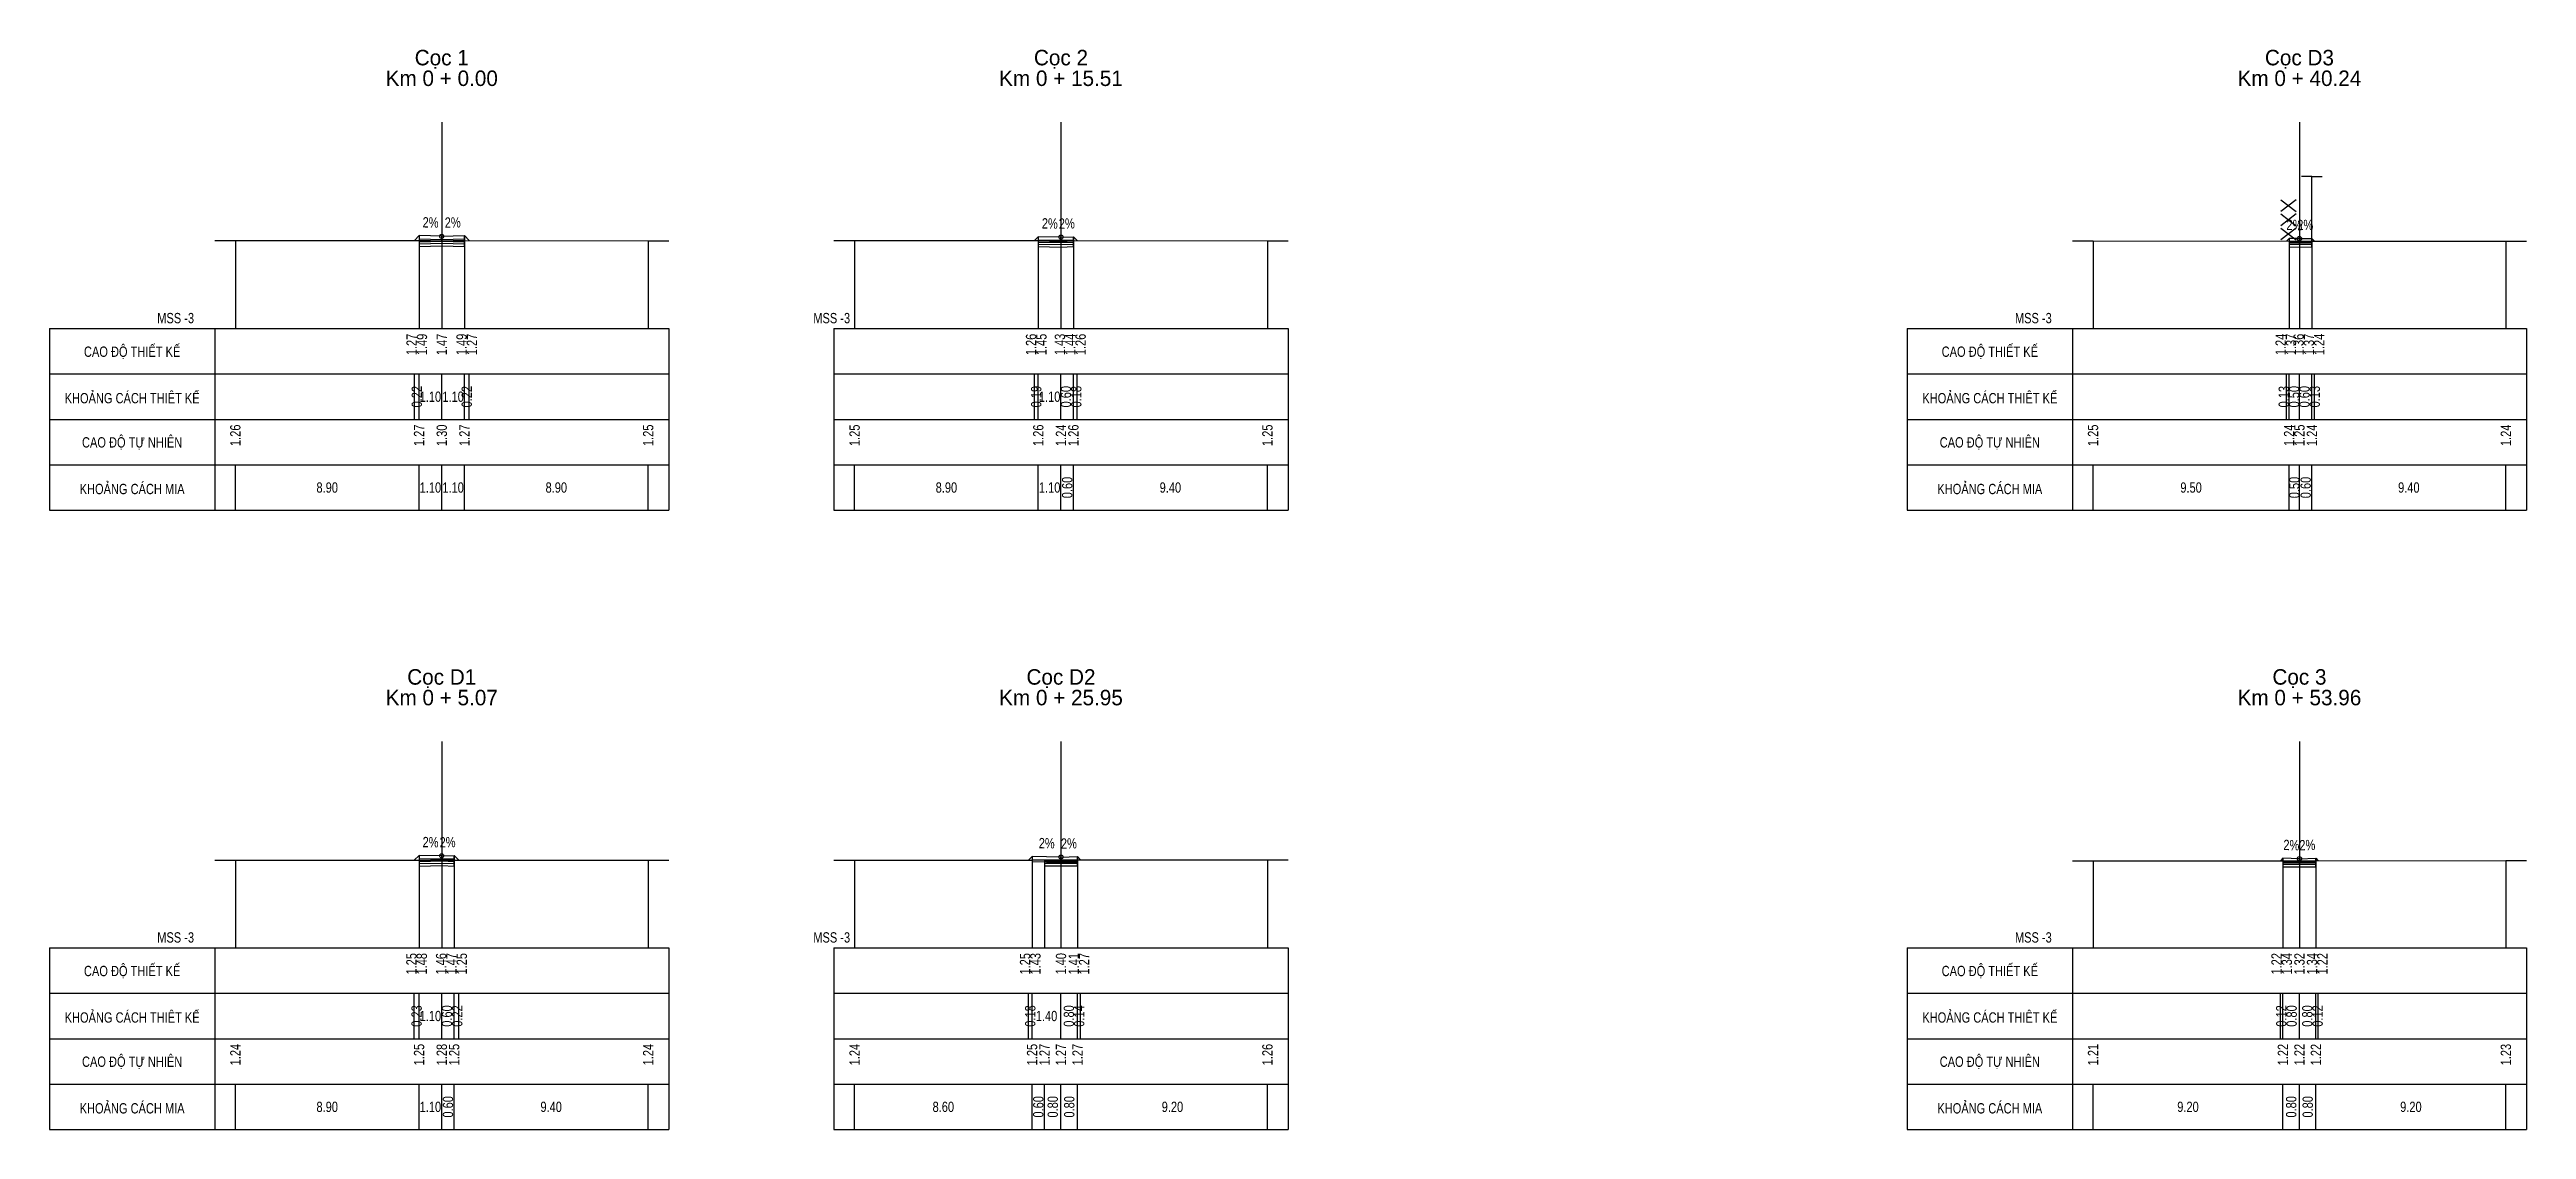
# Model space of a CAD drawing. Header units: inches. Extents: x -261 to 1013, y -2511 to 313.
# Drawn here: x 461.4 to 581.4, y -1924.4 to -1872.1 of the extents above; entities that cross this region are included whole.
import ezdxf
from ezdxf.enums import TextEntityAlignment as Align

# ---------------------------------------------------------------- set-up
doc = ezdxf.new("R2010")
doc.units = ezdxf.units.IN
doc.header["$MEASUREMENT"] = 0
for name, color, linetype in [('Bang TN tu nhien', 3, 'Continuous'), ('Dien thiet ke TN', 2, 'Continuous'), ('Duong cu', 8, 'Continuous'), ('Duong do thiet ke', 2, 'Continuous'), ('Duong dong trac ngang tu nhien', 9, 'Continuous'), ('KH_VAT', 8, 'Continuous'), ('Khuon duong1', 14, 'Continuous'), ('Mat duong PD 1', 1, 'Continuous'), ('Taluy', 1, 'Continuous'), ('Trac ngang tu nhien', 3, 'Continuous'), ('TracNgang', 7, 'Continuous')]:
    doc.layers.add(name, color=color, linetype=linetype)
doc.styles.add('BangTN', font='viet buddy.shx', dxfattribs={"width": 0.8})

msp = doc.modelspace()

# ---------------------------------------------------------------- texts
at = {"layer": 'Bang TN tu nhien', "color": 3, "style": 'BangTN', "width": 0.8}
for s, p in [('CAO ĐỘ THIẾT KẾ', (465.37, -1886.71)), ('CAO ĐỘ THIẾT KẾ', (555.37, -1886.71)), ('KHOẢNG CÁCH THIÊT KẾ', (465.37, -1888.91)), ('KHOẢNG CÁCH THIÊT KẾ', (555.37, -1888.91)), ('CAO ĐỘ TỰ NHIÊN', (465.37, -1891.11)), ('CAO ĐỘ TỰ NHIÊN', (555.37, -1891.11)), ('KHOẢNG CÁCH MIA', (465.37, -1893.31)), ('KHOẢNG CÁCH MIA', (555.37, -1893.31)), ('CAO ĐỘ THIẾT KẾ', (465.37, -1916.71)), ('CAO ĐỘ THIẾT KẾ', (555.37, -1916.71)), ('KHOẢNG CÁCH THIÊT KẾ', (465.37, -1918.91)), ('KHOẢNG CÁCH THIÊT KẾ', (555.37, -1918.91)), ('CAO ĐỘ TỰ NHIÊN', (465.37, -1921.11)), ('CAO ĐỘ TỰ NHIÊN', (555.37, -1921.11)), ('KHOẢNG CÁCH MIA', (465.37, -1923.31)), ('KHOẢNG CÁCH MIA', (555.37, -1923.31))]:
    msp.add_text(s, height=0.5, dxfattribs=at).set_placement(p, align=Align.MIDDLE)
at = {"layer": 'Dien thiet ke TN', "color": 2, "style": 'BangTN', "width": 0.8}
for rotation, p in [(358.8542, (479.82, -1880.87)), (1.1458, (480.91, -1880.87)), (358.8542, (509.82, -1880.92)), (1.1458, (510.66, -1880.92)), (358.8542, (570.12, -1880.99)), (1.1458, (570.66, -1880.99)), (358.8542, (479.82, -1910.89)), (1.1458, (480.66, -1910.89)), (358.8542, (509.67, -1910.94)), (1.1458, (510.76, -1910.95)), (358.8542, (569.97, -1911.03)), (1.1458, (570.76, -1911.03))]:
    msp.add_text('2%', height=0.5, rotation=rotation, dxfattribs=at).set_placement(p, align=Align.BOTTOM_CENTER)
at = {"layer": 'Trac ngang tu nhien', "color": 3, "style": 'BangTN'}
for s, p in [('Km 0 + 0.00', (480.37, -1873.86)), ('Cọc 1', (480.37, -1872.86)), ('Km 0 + 15.51', (510.37, -1873.86)), ('Cọc 2', (510.37, -1872.86)), ('Km 0 + 40.24', (570.37, -1873.86)), ('Cọc D3', (570.37, -1872.86)), ('Km 0 + 5.07', (480.37, -1903.86)), ('Cọc D1', (480.37, -1902.86)), ('Km 0 + 25.95', (510.37, -1903.86)), ('Cọc D2', (510.37, -1902.86)), ('Km 0 + 53.96', (570.37, -1903.86)), ('Cọc 3', (570.37, -1902.86))]:
    msp.add_text(s, height=0.75, dxfattribs=at).set_placement(p, align=Align.CENTER)
at = {"layer": 'Trac ngang tu nhien', "color": 3, "char_height": 0.5, "style": 'BangTN'}
for insert, attachment_point in [((468.37, -1885.36), 9), ((498.37, -1885.36), 7), ((558.37, -1885.36), 9), ((468.37, -1915.36), 9), ((498.37, -1915.36), 7), ((558.37, -1915.36), 9)]:
    msp.add_mtext('MSS -3', dxfattribs=dict(at, insert=insert, attachment_point=attachment_point))
at = {"layer": 'TracNgang', "color": 2, "style": 'BangTN', "width": 0.8}
for s, p in [('1.27', (478.91, -1885.86)), ('1.49', (479.41, -1885.86)), ('1.47', (480.37, -1885.86)), ('1.49', (481.33, -1885.86)), ('1.27', (481.83, -1885.86)), ('1.26', (508.92, -1885.86)), ('1.45', (509.42, -1885.86)), ('1.43', (510.32, -1885.86)), ('1.44', (510.82, -1885.86)), ('1.26', (511.32, -1885.86)), ('1.24', (569.46, -1885.86)), ('1.37', (569.96, -1885.86)), ('1.36', (570.33, -1885.86)), ('1.37', (570.83, -1885.86)), ('1.24', (571.33, -1885.86)), ('1.25', (478.9, -1915.86)), ('1.48', (479.4, -1915.86)), ('1.46', (480.34, -1915.86)), ('1.47', (480.84, -1915.86)), ('1.25', (481.34, -1915.86)), ('1.25', (508.63, -1915.86)), ('1.43', (509.13, -1915.86)), ('1.40', (510.37, -1915.86)), ('1.41', (510.99, -1915.86)), ('1.27', (511.49, -1915.86)), ('1.22', (569.26, -1915.86)), ('1.34', (569.76, -1915.86)), ('1.32', (570.37, -1915.86)), ('1.34', (570.98, -1915.86)), ('1.22', (571.48, -1915.86))]:
    msp.add_text(s, height=0.5, rotation=90, dxfattribs=at).set_placement(p, align=Align.MIDDLE_RIGHT)
for s, p in [('0.22', (479.16, -1888.91)), ('0.22', (481.58, -1888.91)), ('0.19', (509.17, -1888.91)), ('0.60', (510.61, -1888.91)), ('0.18', (511.11, -1888.91)), ('0.13', (569.61, -1888.91)), ('0.50', (570.11, -1888.91)), ('0.60', (570.61, -1888.91)), ('0.13', (571.11, -1888.91)), ('0.23', (479.15, -1918.91)), ('0.60', (480.62, -1918.91)), ('0.22', (481.12, -1918.91)), ('0.18', (508.88, -1918.91)), ('0.80', (510.75, -1918.91)), ('0.14', (511.25, -1918.91)), ('0.12', (569.49, -1918.91)), ('0.80', (569.99, -1918.91)), ('0.80', (570.75, -1918.91)), ('0.12', (571.25, -1918.91))]:
    msp.add_text(s, height=0.5, rotation=90, dxfattribs=at).set_placement(p, align=Align.MIDDLE)
for s, p in [('1.10', (479.82, -1888.91)), ('1.10', (480.92, -1888.91)), ('1.10', (509.82, -1888.91)), ('1.10', (479.82, -1918.91)), ('1.40', (509.67, -1918.91))]:
    msp.add_text(s, height=0.5, dxfattribs=at).set_placement(p, align=Align.MIDDLE)
at = {"layer": 'TracNgang', "color": 3, "style": 'BangTN', "width": 0.8}
for s, p in [('1.26', (470.37, -1890.26)), ('1.27', (479.27, -1890.26)), ('1.30', (480.37, -1890.26)), ('1.27', (481.47, -1890.26)), ('1.25', (490.37, -1890.26)), ('1.25', (500.37, -1890.26)), ('1.26', (509.27, -1890.26)), ('1.24', (510.37, -1890.26)), ('1.26', (510.97, -1890.26)), ('1.25', (520.37, -1890.26)), ('1.25', (560.37, -1890.26)), ('1.24', (569.87, -1890.26)), ('1.25', (570.37, -1890.26)), ('1.24', (570.97, -1890.26)), ('1.24', (580.37, -1890.26)), ('1.24', (470.37, -1920.26)), ('1.25', (479.27, -1920.26)), ('1.28', (480.37, -1920.26)), ('1.25', (480.97, -1920.26)), ('1.24', (490.37, -1920.26)), ('1.24', (500.37, -1920.26)), ('1.25', (508.97, -1920.26)), ('1.27', (509.57, -1920.26)), ('1.27', (510.37, -1920.26)), ('1.27', (511.17, -1920.26)), ('1.26', (520.37, -1920.26)), ('1.21', (560.37, -1920.26)), ('1.22', (569.57, -1920.26)), ('1.22', (570.37, -1920.26)), ('1.22', (571.17, -1920.26)), ('1.23', (580.37, -1920.26))]:
    msp.add_text(s, height=0.5, rotation=90, dxfattribs=at).set_placement(p, align=Align.MIDDLE_RIGHT)
for s, p in [('8.90', (474.82, -1893.31)), ('1.10', (479.82, -1893.31)), ('1.10', (480.92, -1893.31)), ('8.90', (485.92, -1893.31)), ('8.90', (504.82, -1893.31)), ('1.10', (509.82, -1893.31)), ('9.40', (515.67, -1893.31)), ('9.50', (565.12, -1893.31)), ('9.40', (575.67, -1893.31)), ('8.90', (474.82, -1923.31)), ('1.10', (479.82, -1923.31)), ('9.40', (485.67, -1923.31)), ('8.60', (504.67, -1923.31)), ('9.20', (515.77, -1923.31)), ('9.20', (564.97, -1923.31)), ('9.20', (575.77, -1923.31))]:
    msp.add_text(s, height=0.5, dxfattribs=at).set_placement(p, align=Align.MIDDLE)
for s, p in [('0.60', (510.67, -1893.31)), ('0.50', (570.12, -1893.31)), ('0.60', (570.67, -1893.31)), ('0.60', (480.67, -1923.31)), ('0.60', (509.27, -1923.31)), ('0.80', (509.97, -1923.31)), ('0.80', (510.77, -1923.31)), ('0.80', (569.97, -1923.31)), ('0.80', (570.77, -1923.31))]:
    msp.add_text(s, height=0.5, rotation=90, dxfattribs=at).set_placement(p, align=Align.MIDDLE)

# ---------------------------------------------------------------- blocks, each defined once
blk = doc.blocks.new('HANGRAO')
at = {"color": 2, "linetype": 'Continuous'}
for p, q in [((-1.32, 6.67), (1.16, 4.76)), ((1.16, 6.67), (-1.32, 4.76)), ((1.16, 4.38), (-1.32, 2.47)), ((-1.32, 4.38), (1.16, 2.47)), ((-1.32, 2.09), (1.16, 0.18)), ((1.16, 2.09), (-1.32, 0.18))]:
    blk.add_line(p, q, dxfattribs=at)
blk = doc.blocks.new('ChieuDungVat3.dwg')
at = {"layer": 'KH_VAT', "color": 1, "xscale": 1.5, "yscale": 1.5, "zscale": 1.5}
blk.add_blockref('HANGRAO', (0, 0), dxfattribs=at)
blk = doc.blocks.new('CHIEUDUNGVAT12')
at = {"layer": 'KH_VAT', "color": 1}
for q in [(-2.5, 15.63), (2.5, 15.63)]:
    blk.add_line((0, 15.63), q, dxfattribs=at)
at = {"layer": 'KH_VAT', "color": 7}
blk.add_lwpolyline([(0, 0), (0, 15.63)], dxfattribs=at)
blk = doc.blocks.new('ChieuDungVat4.dwg')
at = {"layer": 'KH_VAT', "color": 1}
blk.add_blockref('CHIEUDUNGVAT12', (0, 0), dxfattribs=at)

# ---------------------------------------------------------------- linework, layer by layer
at = {"layer": 'Bang TN tu nhien', "color": 3}
for p, q in [((480.37, -1875.61), (480.37, -1885.61)), ((510.37, -1875.61), (510.37, -1885.61)), ((570.37, -1875.61), (570.37, -1885.61)), ((461.37, -1885.61), (461.37, -1894.41)), ((461.37, -1885.61), (491.37, -1885.61)), ((469.37, -1885.61), (469.37, -1894.41)), ((491.37, -1885.61), (491.37, -1894.41)), ((499.37, -1885.61), (499.37, -1894.41)), ((499.37, -1885.61), (521.37, -1885.61)), ((521.37, -1885.61), (521.37, -1894.41)), ((551.37, -1885.61), (551.37, -1894.41)), ((551.37, -1885.61), (581.37, -1885.61)), ((559.37, -1885.61), (559.37, -1894.41)), ((581.37, -1885.61), (581.37, -1894.41)), ((461.37, -1887.81), (491.37, -1887.81)), ((499.37, -1887.81), (521.37, -1887.81)), ((551.37, -1887.81), (581.37, -1887.81)), ((461.37, -1890.01), (491.37, -1890.01)), ((499.37, -1890.01), (521.37, -1890.01)), ((551.37, -1890.01), (581.37, -1890.01)), ((461.37, -1892.21), (491.37, -1892.21)), ((499.37, -1892.21), (521.37, -1892.21)), ((551.37, -1892.21), (581.37, -1892.21)), ((461.37, -1894.41), (491.37, -1894.41)), ((499.37, -1894.41), (521.37, -1894.41)), ((551.37, -1894.41), (581.37, -1894.41)), ((480.37, -1905.61), (480.37, -1915.61)), ((510.37, -1905.61), (510.37, -1915.61)), ((570.37, -1905.61), (570.37, -1915.61)), ((461.37, -1915.61), (461.37, -1924.41)), ((461.37, -1915.61), (491.37, -1915.61)), ((469.37, -1915.61), (469.37, -1924.41)), ((491.37, -1915.61), (491.37, -1924.41)), ((499.37, -1915.61), (499.37, -1924.41)), ((499.37, -1915.61), (521.37, -1915.61)), ((521.37, -1915.61), (521.37, -1924.41)), ((551.37, -1915.61), (551.37, -1924.41)), ((551.37, -1915.61), (581.37, -1915.61)), ((559.37, -1915.61), (559.37, -1924.41)), ((581.37, -1915.61), (581.37, -1924.41)), ((461.37, -1917.81), (491.37, -1917.81)), ((499.37, -1917.81), (521.37, -1917.81)), ((551.37, -1917.81), (581.37, -1917.81)), ((461.37, -1920.01), (491.37, -1920.01)), ((499.37, -1920.01), (521.37, -1920.01)), ((551.37, -1920.01), (581.37, -1920.01)), ((461.37, -1922.21), (491.37, -1922.21)), ((499.37, -1922.21), (521.37, -1922.21)), ((551.37, -1922.21), (581.37, -1922.21)), ((461.37, -1924.41), (491.37, -1924.41)), ((499.37, -1924.41), (521.37, -1924.41)), ((551.37, -1924.41), (581.37, -1924.41))]:
    msp.add_line(p, q, dxfattribs=at)
at = {"layer": 'Dien thiet ke TN'}
for p, q in [((479.27, -1881.11), (479.27, -1885.61)), ((479.27, -1881.11), (479.27, -1885.61)), ((479.27, -1881.11), (479.27, -1885.61)), ((479.27, -1881.11), (479.27, -1885.61)), ((479.27, -1881.11), (479.27, -1885.61)), ((480.37, -1881.14), (480.37, -1885.61)), ((480.37, -1881.14), (480.37, -1885.61)), ((481.47, -1881.11), (481.47, -1885.61)), ((481.47, -1881.11), (481.47, -1885.61)), ((481.47, -1881.11), (481.47, -1885.61)), ((481.47, -1881.11), (481.47, -1885.61)), ((481.47, -1881.11), (481.47, -1885.61)), ((509.27, -1881.16), (509.27, -1885.61)), ((509.27, -1881.16), (509.27, -1885.61)), ((509.27, -1881.16), (509.27, -1885.61)), ((509.27, -1881.16), (509.27, -1885.61)), ((509.27, -1881.16), (509.27, -1885.61)), ((510.37, -1881.18), (510.37, -1885.61)), ((510.37, -1881.18), (510.37, -1885.61)), ((510.97, -1881.17), (510.97, -1885.61)), ((510.97, -1881.17), (510.97, -1885.61)), ((510.97, -1881.17), (510.97, -1885.61)), ((510.97, -1881.17), (510.97, -1885.61)), ((510.97, -1881.17), (510.97, -1885.61)), ((569.87, -1881.24), (569.87, -1885.61)), ((569.87, -1881.24), (569.87, -1885.61)), ((569.87, -1881.24), (569.87, -1885.61)), ((569.87, -1881.24), (569.87, -1885.61)), ((569.87, -1881.24), (569.87, -1885.61)), ((570.37, -1881.25), (570.37, -1885.61)), ((570.37, -1881.25), (570.37, -1885.61)), ((570.97, -1881.24), (570.97, -1885.61)), ((570.97, -1881.24), (570.97, -1885.61)), ((570.97, -1881.24), (570.97, -1885.61)), ((570.97, -1881.24), (570.97, -1885.61)), ((570.97, -1881.24), (570.97, -1885.61)), ((479.27, -1911.13), (479.27, -1915.61)), ((479.27, -1911.13), (479.27, -1915.61)), ((479.27, -1911.13), (479.27, -1915.61)), ((479.27, -1911.13), (479.27, -1915.61)), ((479.27, -1911.13), (479.27, -1915.61)), ((480.37, -1911.15), (480.37, -1915.61)), ((480.37, -1911.15), (480.37, -1915.61)), ((480.97, -1911.14), (480.97, -1915.61)), ((480.97, -1911.14), (480.97, -1915.61)), ((480.97, -1911.14), (480.97, -1915.61)), ((480.97, -1911.14), (480.97, -1915.61)), ((480.97, -1911.14), (480.97, -1915.61)), ((508.97, -1911.18), (508.97, -1915.61)), ((508.97, -1911.18), (508.97, -1915.61)), ((508.97, -1911.18), (508.97, -1915.61)), ((508.97, -1911.18), (508.97, -1915.61)), ((508.97, -1911.18), (508.97, -1915.61)), ((510.37, -1911.21), (510.37, -1915.61)), ((510.37, -1911.21), (510.37, -1915.61)), ((511.17, -1911.19), (511.17, -1915.61)), ((511.17, -1911.19), (511.17, -1915.61)), ((511.17, -1911.19), (511.17, -1915.61)), ((511.17, -1911.19), (511.17, -1915.61)), ((511.17, -1911.19), (511.17, -1915.61)), ((569.57, -1911.27), (569.57, -1915.61)), ((569.57, -1911.27), (569.57, -1915.61)), ((569.57, -1911.27), (569.57, -1915.61)), ((569.57, -1911.27), (569.57, -1915.61)), ((569.57, -1911.27), (569.57, -1915.61)), ((570.37, -1911.29), (570.37, -1915.61)), ((570.37, -1911.29), (570.37, -1915.61)), ((571.17, -1911.27), (571.17, -1915.61)), ((571.17, -1911.27), (571.17, -1915.61)), ((571.17, -1911.27), (571.17, -1915.61)), ((571.17, -1911.27), (571.17, -1915.61)), ((571.17, -1911.27), (571.17, -1915.61))]:
    msp.add_line(p, q, dxfattribs=at)
at = {"layer": 'Duong cu'}
for points in [[(479.27, -1881.34), (479.27, -1881.63), (480.37, -1881.6), (481.47, -1881.63), (481.47, -1881.34)], [(479.27, -1881.41), (480.37, -1881.38), (481.47, -1881.41)], [(479.27, -1881.51), (480.37, -1881.48), (481.47, -1881.51)], [(509.27, -1881.35), (509.27, -1881.64), (510.37, -1881.66), (510.97, -1881.64), (510.97, -1881.35)], [(509.27, -1881.42), (510.37, -1881.44), (510.97, -1881.42)], [(509.27, -1881.52), (510.37, -1881.54), (510.97, -1881.52)], [(569.87, -1881.37), (569.87, -1881.66), (570.37, -1881.65), (570.97, -1881.66), (570.97, -1881.37)], [(569.87, -1881.44), (570.37, -1881.43), (570.97, -1881.44)], [(569.87, -1881.54), (570.37, -1881.53), (570.97, -1881.54)], [(479.27, -1911.36), (479.27, -1911.65), (480.37, -1911.62), (480.97, -1911.65), (480.97, -1911.36)], [(479.27, -1911.43), (480.37, -1911.4), (480.97, -1911.43)], [(479.27, -1911.53), (480.37, -1911.5), (480.97, -1911.53)], [(509.57, -1911.34), (509.57, -1911.63), (510.37, -1911.63), (511.17, -1911.63), (511.17, -1911.34)], [(509.57, -1911.41), (510.37, -1911.41), (511.17, -1911.41)], [(509.57, -1911.51), (510.37, -1911.51), (511.17, -1911.51)], [(569.57, -1911.39), (569.57, -1911.68), (570.37, -1911.68), (571.17, -1911.68), (571.17, -1911.39)], [(569.57, -1911.46), (570.37, -1911.46), (571.17, -1911.46)], [(569.57, -1911.56), (570.37, -1911.56), (571.17, -1911.56)]]:
    msp.add_lwpolyline(points, dxfattribs=at)
at = {"layer": 'Duong do thiet ke', "color": 1}
for centre in [(480.37, -1881.14), (510.37, -1881.18), (570.37, -1881.25), (480.37, -1911.15), (510.37, -1911.21), (570.37, -1911.29)]:
    msp.add_circle(centre, 0.1, dxfattribs=at)
at = {"layer": 'Duong dong trac ngang tu nhien', "color": 8}
for p, q in [((470.37, -1881.34), (470.37, -1885.61)), ((479.27, -1881.34), (479.27, -1885.61)), ((480.37, -1881.31), (480.37, -1885.61)), ((481.47, -1881.34), (481.47, -1885.61)), ((490.37, -1881.36), (490.37, -1885.61)), ((500.37, -1881.35), (500.37, -1885.61)), ((509.27, -1881.35), (509.27, -1885.61)), ((510.37, -1881.37), (510.37, -1885.61)), ((510.97, -1881.35), (510.97, -1885.61)), ((520.37, -1881.36), (520.37, -1885.61)), ((560.37, -1881.36), (560.37, -1885.61)), ((569.87, -1881.37), (569.87, -1885.61)), ((570.37, -1881.36), (570.37, -1885.61)), ((570.97, -1881.37), (570.97, -1885.61)), ((580.37, -1881.37), (580.37, -1885.61)), ((470.37, -1911.36), (470.37, -1915.61)), ((479.27, -1911.36), (479.27, -1915.61)), ((480.37, -1911.33), (480.37, -1915.61)), ((480.97, -1911.36), (480.97, -1915.61)), ((490.37, -1911.36), (490.37, -1915.61)), ((500.37, -1911.36), (500.37, -1915.61)), ((508.97, -1911.36), (508.97, -1915.61)), ((509.57, -1911.34), (509.57, -1915.61)), ((510.37, -1911.34), (510.37, -1915.61)), ((511.17, -1911.34), (511.17, -1915.61)), ((520.37, -1911.35), (520.37, -1915.61)), ((560.37, -1911.39), (560.37, -1915.61)), ((569.57, -1911.39), (569.57, -1915.61)), ((570.37, -1911.39), (570.37, -1915.61)), ((571.17, -1911.39), (571.17, -1915.61)), ((580.37, -1911.37), (580.37, -1915.61))]:
    msp.add_line(p, q, dxfattribs=at)
at = {"layer": 'Khuon duong1', "color": 3}
for points in [[(479.27, -1881.11), (479.27, -1881.26), (479.27, -1881.36), (480.37, -1881.39), (480.37, -1881.29), (480.37, -1881.14)], [(480.37, -1881.14), (480.37, -1881.29), (480.37, -1881.39), (481.47, -1881.36), (481.47, -1881.26), (481.47, -1881.11)], [(509.27, -1881.16), (509.27, -1881.31), (509.27, -1881.41), (510.37, -1881.43), (510.37, -1881.33), (510.37, -1881.18)], [(510.37, -1881.18), (510.37, -1881.33), (510.37, -1881.43), (510.97, -1881.42), (510.97, -1881.32), (510.97, -1881.17)], [(569.87, -1881.24), (569.87, -1881.39), (569.87, -1881.49), (570.37, -1881.5), (570.37, -1881.4), (570.37, -1881.25)], [(570.37, -1881.25), (570.37, -1881.4), (570.37, -1881.5), (570.97, -1881.49), (570.97, -1881.39), (570.97, -1881.24)], [(479.27, -1911.13), (479.27, -1911.28), (479.27, -1911.38), (480.37, -1911.4), (480.37, -1911.3), (480.37, -1911.15)], [(480.37, -1911.15), (480.37, -1911.3), (480.37, -1911.4), (480.97, -1911.39), (480.97, -1911.29), (480.97, -1911.14)], [(508.97, -1911.18), (508.97, -1911.33), (508.97, -1911.43), (510.37, -1911.46), (510.37, -1911.36), (510.37, -1911.21)], [(510.37, -1911.21), (510.37, -1911.36), (510.37, -1911.46), (511.17, -1911.44), (511.17, -1911.34), (511.17, -1911.19)], [(569.57, -1911.27), (569.57, -1911.42), (569.57, -1911.52), (570.37, -1911.54), (570.37, -1911.44), (570.37, -1911.29)], [(570.37, -1911.29), (570.37, -1911.44), (570.37, -1911.54), (571.17, -1911.52), (571.17, -1911.42), (571.17, -1911.27)]]:
    msp.add_lwpolyline(points, dxfattribs=at)
at = {"layer": 'Khuon duong1', "color": 2}
for points in [[(479.27, -1881.26), (480.37, -1881.29)], [(480.37, -1881.29), (481.47, -1881.26)], [(509.27, -1881.31), (510.37, -1881.33)], [(510.37, -1881.33), (510.97, -1881.32)], [(569.87, -1881.39), (570.37, -1881.4)], [(570.37, -1881.4), (570.97, -1881.39)], [(479.27, -1911.28), (480.37, -1911.3)], [(480.37, -1911.3), (480.97, -1911.29)], [(508.97, -1911.33), (510.37, -1911.36)], [(510.37, -1911.36), (511.17, -1911.34)], [(569.57, -1911.42), (570.37, -1911.44)], [(570.37, -1911.44), (571.17, -1911.42)]]:
    msp.add_lwpolyline(points, dxfattribs=at)
at = {"layer": 'Mat duong PD 1'}
for points in [[(480.37, -1881.14), (479.27, -1881.11)], [(480.37, -1881.14), (481.47, -1881.11)], [(510.37, -1881.18), (509.27, -1881.16)], [(510.37, -1881.18), (510.97, -1881.17)], [(570.37, -1881.25), (569.87, -1881.24)], [(570.37, -1881.25), (570.97, -1881.24)], [(480.37, -1911.15), (479.27, -1911.13)], [(480.37, -1911.15), (480.97, -1911.14)], [(510.37, -1911.21), (508.97, -1911.18)], [(510.37, -1911.21), (511.17, -1911.19)], [(570.37, -1911.29), (569.57, -1911.27)], [(570.37, -1911.29), (571.17, -1911.27)]]:
    msp.add_lwpolyline(points, dxfattribs=at)
at = {"layer": 'Taluy'}
for points in [[(479.27, -1881.11), (479.05, -1881.34), (479.05, -1881.34)], [(481.47, -1881.11), (481.69, -1881.34), (481.69, -1881.34)], [(509.27, -1881.16), (509.08, -1881.35), (509.08, -1881.35)], [(510.97, -1881.17), (511.15, -1881.35), (511.15, -1881.35)], [(569.87, -1881.24), (569.74, -1881.37), (569.74, -1881.37)], [(570.97, -1881.24), (571.1, -1881.37), (571.1, -1881.37)], [(479.27, -1911.13), (479.04, -1911.36), (479.04, -1911.36)], [(480.97, -1911.14), (481.19, -1911.36), (481.19, -1911.36)], [(508.97, -1911.18), (508.79, -1911.36), (508.79, -1911.36)], [(511.17, -1911.19), (511.31, -1911.34), (511.31, -1911.34)], [(569.57, -1911.27), (569.45, -1911.39), (569.45, -1911.39)], [(571.17, -1911.27), (571.28, -1911.39), (571.28, -1911.39)]]:
    msp.add_lwpolyline(points, dxfattribs=at)
at = {"layer": 'Trac ngang tu nhien', "color": 3}
for points in [[(469.37, -1881.34), (470.37, -1881.34), (479.27, -1881.34), (480.37, -1881.31), (481.47, -1881.34), (490.37, -1881.36), (491.37, -1881.36)], [(499.37, -1881.35), (500.37, -1881.35), (509.27, -1881.35), (510.37, -1881.37), (510.97, -1881.35), (520.37, -1881.36), (521.37, -1881.36)], [(559.37, -1881.36), (560.37, -1881.36), (569.87, -1881.37), (570.37, -1881.36), (570.97, -1881.37), (580.37, -1881.37), (581.37, -1881.37)], [(469.37, -1911.36), (470.37, -1911.36), (479.27, -1911.36), (480.37, -1911.33), (480.97, -1911.36), (490.37, -1911.36), (491.37, -1911.36)], [(499.37, -1911.36), (500.37, -1911.36), (508.97, -1911.36), (509.57, -1911.34), (510.37, -1911.34), (511.17, -1911.34), (520.37, -1911.35), (521.37, -1911.35)], [(559.37, -1911.39), (560.37, -1911.39), (569.57, -1911.39), (570.37, -1911.39), (571.17, -1911.39), (580.37, -1911.37), (581.37, -1911.37)]]:
    msp.add_lwpolyline(points, dxfattribs=at)
at = {"layer": 'TracNgang', "color": 2}
for p, q in [((479.05, -1890.01), (479.05, -1887.81)), ((479.27, -1890.01), (479.27, -1887.81)), ((480.37, -1890.01), (480.37, -1887.81)), ((481.47, -1890.01), (481.47, -1887.81)), ((481.69, -1890.01), (481.69, -1887.81)), ((509.08, -1890.01), (509.08, -1887.81)), ((509.27, -1890.01), (509.27, -1887.81)), ((510.37, -1890.01), (510.37, -1887.81)), ((510.97, -1890.01), (510.97, -1887.81)), ((511.15, -1890.01), (511.15, -1887.81)), ((569.74, -1890.01), (569.74, -1887.81)), ((569.87, -1890.01), (569.87, -1887.81)), ((570.37, -1890.01), (570.37, -1887.81)), ((570.97, -1890.01), (570.97, -1887.81)), ((571.1, -1890.01), (571.1, -1887.81)), ((479.04, -1920.01), (479.04, -1917.81)), ((479.27, -1920.01), (479.27, -1917.81)), ((480.37, -1920.01), (480.37, -1917.81)), ((480.97, -1920.01), (480.97, -1917.81)), ((481.19, -1920.01), (481.19, -1917.81)), ((508.79, -1920.01), (508.79, -1917.81)), ((508.97, -1920.01), (508.97, -1917.81)), ((510.37, -1920.01), (510.37, -1917.81)), ((511.17, -1920.01), (511.17, -1917.81)), ((511.31, -1920.01), (511.31, -1917.81)), ((569.45, -1920.01), (569.45, -1917.81)), ((569.57, -1920.01), (569.57, -1917.81)), ((570.37, -1920.01), (570.37, -1917.81)), ((571.17, -1920.01), (571.17, -1917.81)), ((571.28, -1920.01), (571.28, -1917.81))]:
    msp.add_line(p, q, dxfattribs=at)
at = {"layer": 'TracNgang', "color": 3}
for p, q in [((470.37, -1894.41), (470.37, -1892.21)), ((479.27, -1894.41), (479.27, -1892.21)), ((480.37, -1894.41), (480.37, -1892.21)), ((481.47, -1894.41), (481.47, -1892.21)), ((490.37, -1894.41), (490.37, -1892.21)), ((500.37, -1894.41), (500.37, -1892.21)), ((509.27, -1894.41), (509.27, -1892.21)), ((510.37, -1894.41), (510.37, -1892.21)), ((510.97, -1894.41), (510.97, -1892.21)), ((520.37, -1894.41), (520.37, -1892.21)), ((560.37, -1894.41), (560.37, -1892.21)), ((569.87, -1894.41), (569.87, -1892.21)), ((570.37, -1894.41), (570.37, -1892.21)), ((570.97, -1894.41), (570.97, -1892.21)), ((580.37, -1894.41), (580.37, -1892.21)), ((470.37, -1924.41), (470.37, -1922.21)), ((479.27, -1924.41), (479.27, -1922.21)), ((480.37, -1924.41), (480.37, -1922.21)), ((480.97, -1924.41), (480.97, -1922.21)), ((490.37, -1924.41), (490.37, -1922.21)), ((500.37, -1924.41), (500.37, -1922.21)), ((508.97, -1924.41), (508.97, -1922.21)), ((509.57, -1924.41), (509.57, -1922.21)), ((510.37, -1924.41), (510.37, -1922.21)), ((511.17, -1924.41), (511.17, -1922.21)), ((520.37, -1924.41), (520.37, -1922.21)), ((560.37, -1924.41), (560.37, -1922.21)), ((569.57, -1924.41), (569.57, -1922.21)), ((570.37, -1924.41), (570.37, -1922.21)), ((571.17, -1924.41), (571.17, -1922.21)), ((580.37, -1924.41), (580.37, -1922.21))]:
    msp.add_line(p, q, dxfattribs=at)

# ---------------------------------------------------------------- block references
at = {"color": 3, "xscale": 0.2, "yscale": 0.2000000000000002, "zscale": 0.2}
for name, p in [('ChieuDungVat4.dwg', (570.97, -1881.37)), ('ChieuDungVat3.dwg', (569.87, -1881.37))]:
    msp.add_blockref(name, p, dxfattribs=at)

msp.set_redraw_order([(e.dxf.handle, doc.entitydb.next_handle()) for e in msp.query("TEXT MTEXT ATTDEF DIMENSION ARC_DIMENSION")])  # texts and dimensions are drawn at this point

doc.saveas('drawing.dxf')
